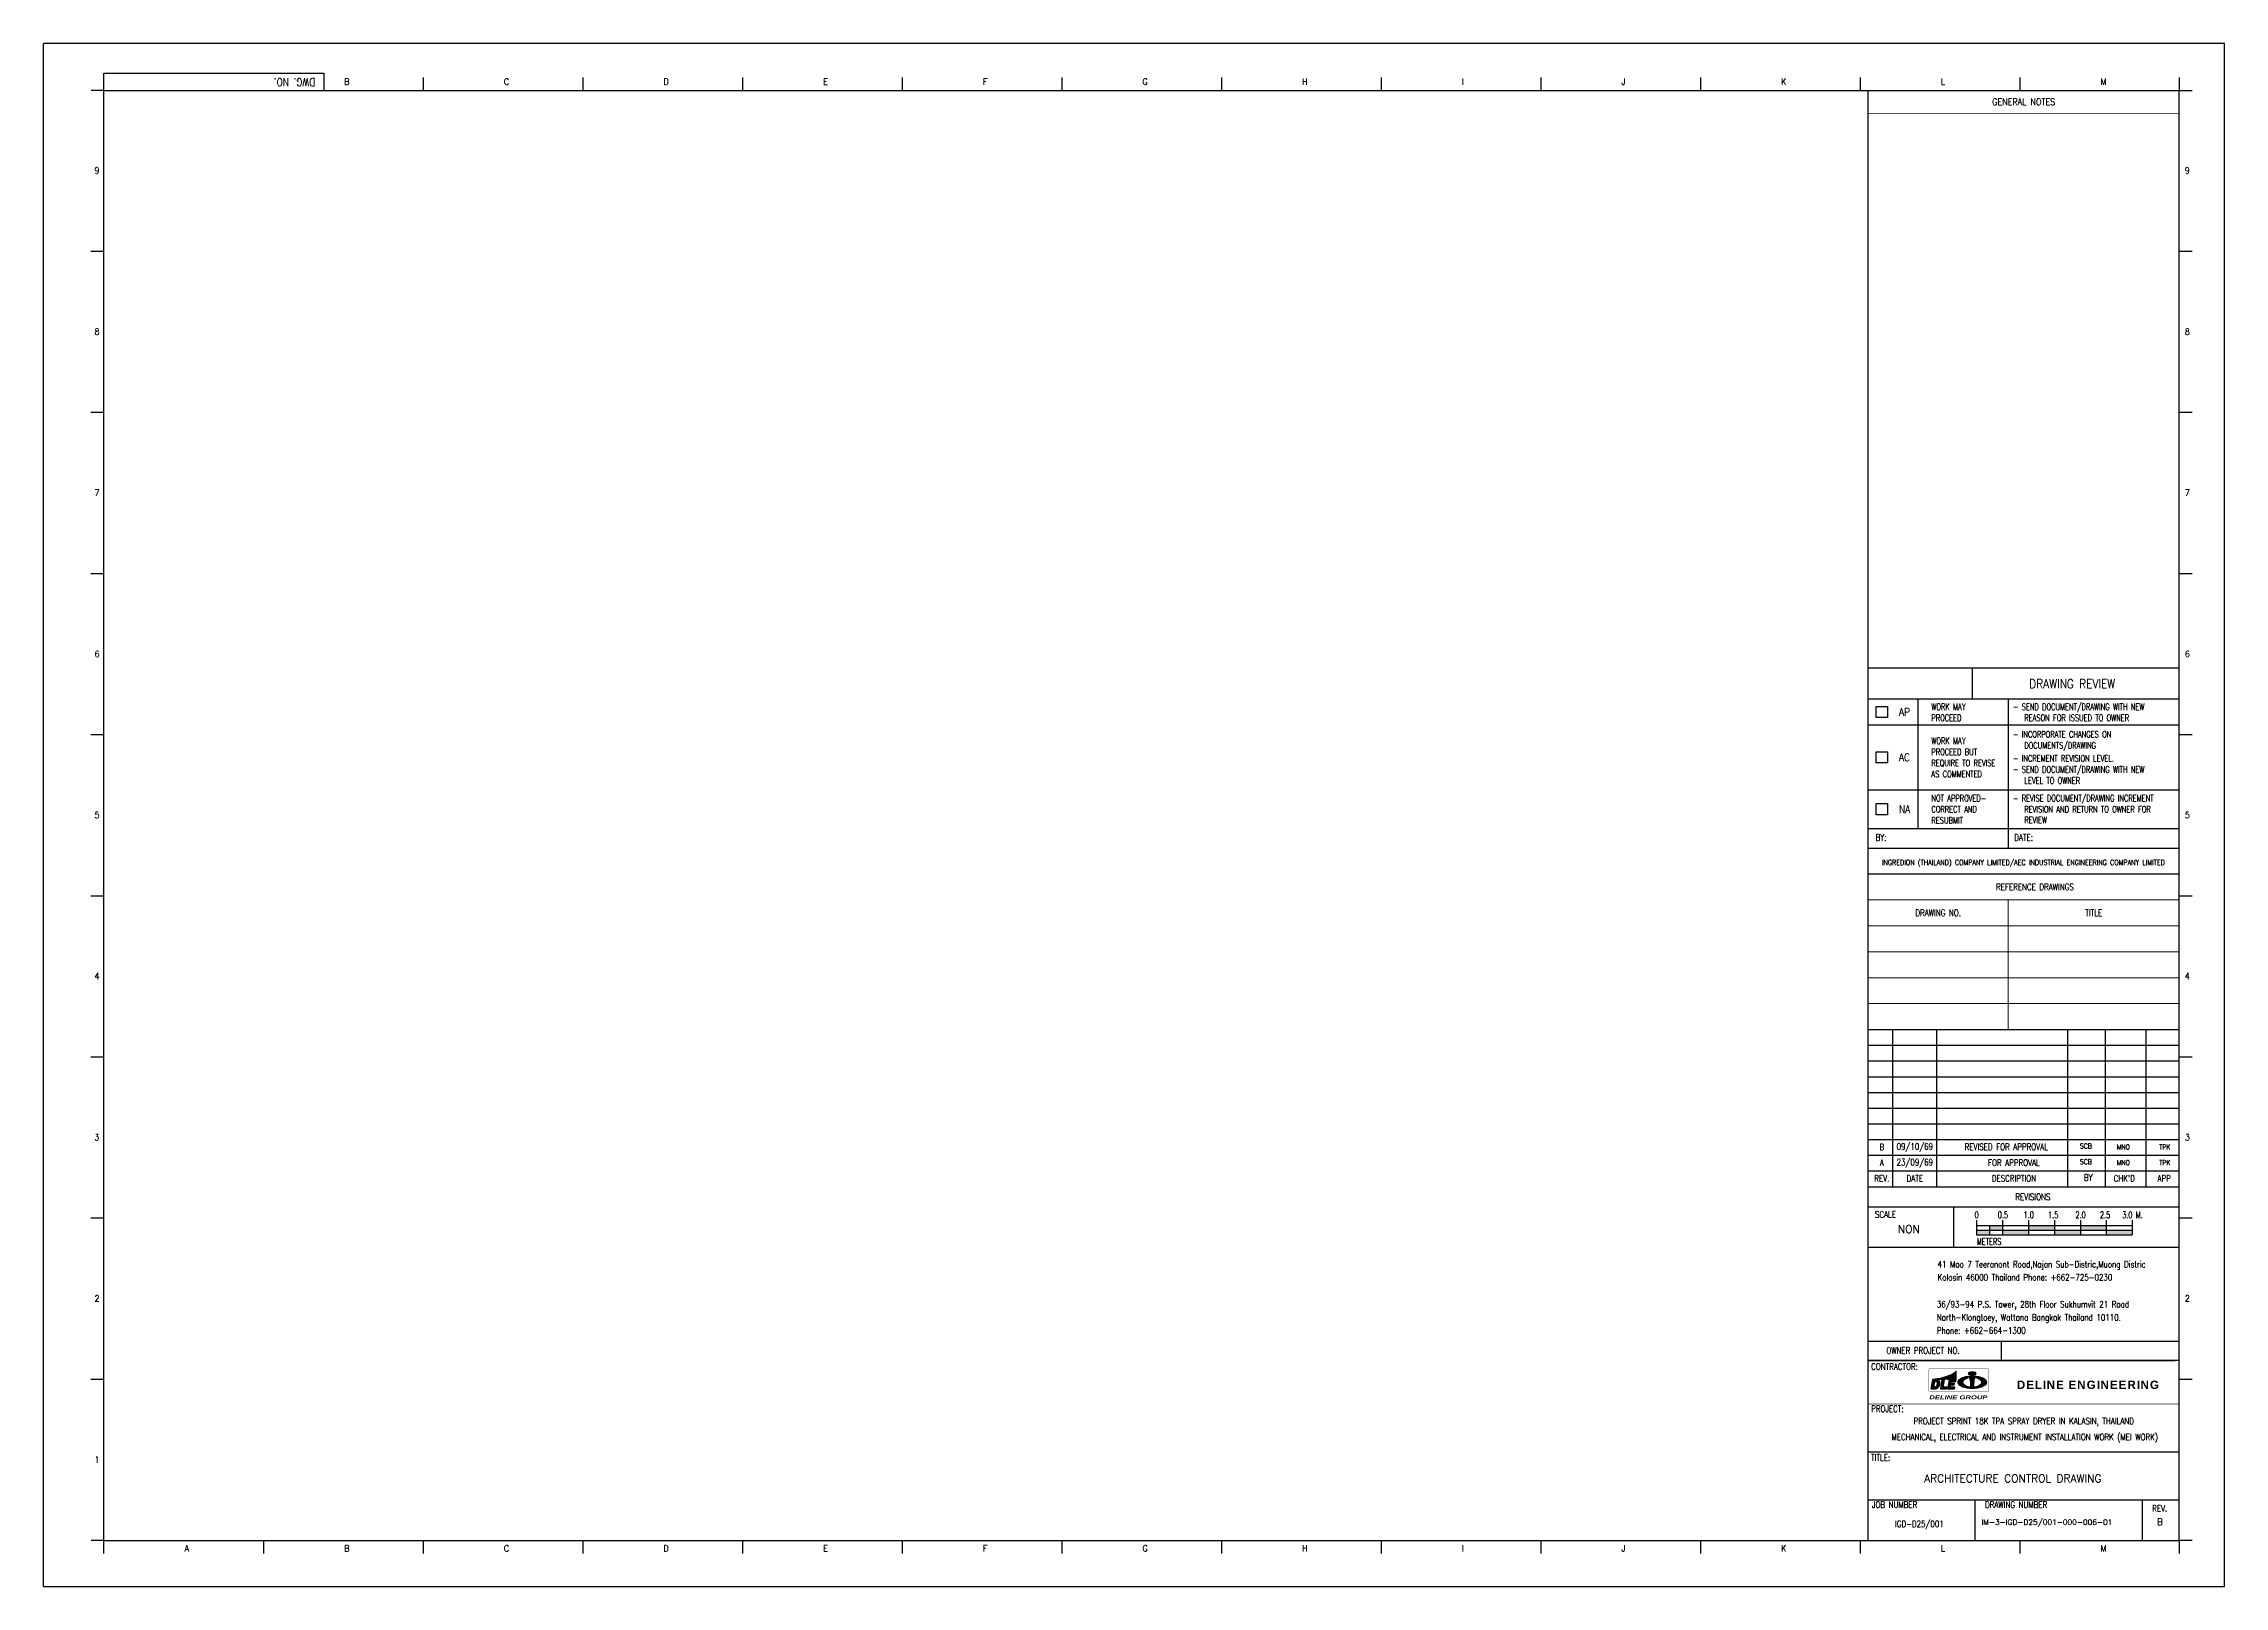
# Model space of a CAD drawing. Header units: millimetres. Extents: x 12053 to 14213, y -1155 to 627.
# Drawn here: x 12063 to 12904, y 32 to 627 of the extents above; entities that cross this region are included whole.
import ezdxf
from ezdxf.enums import TextEntityAlignment as Align

# ---------------------------------------------------------------- set-up
doc = ezdxf.new("R2010")
doc.units = ezdxf.units.MM
doc.header["$LTSCALE"] = 6
doc.linetypes.add('PHANTOM', pattern=[63.50000000000001, 31.75, -6.35, 6.35, -6.35, 6.35, -6.35])
doc.layers.add('ECT', color=7, linetype='PHANTOM')
doc.layers.add('Scale-Graphic', color=8, linetype='Continuous')
doc.styles.add('BIG', font='FRADM.TTF', dxfattribs={"width": 0.85})
doc.styles.add('ROMANS', font='romans')
doc.styles.add('S1', font='romans.shx', dxfattribs={"width": 0.8})
doc.styles.add('simplex', font='simplex.shx')
doc.styles.add('SLDTEXTSTYLE0', font='TXT', dxfattribs={"width": 0.7})

msp = doc.modelspace()

# ---------------------------------------------------------------- texts
at = {"color": 7, "style": 'ROMANS'}
for s, width, p in [('GENERAL NOTES', 0.9000000000000001, (12826.40730755644, 604.4403313657838)), ('REVISIONS', 0.8, (12829.90504326733, 182.2245214277493)), ('DRAWING NUMBER', 0.8, (12823.48115539621, 63.50758474950337))]:
    msp.add_text(s, height=2.499167935, dxfattribs=dict(at, width=width)).set_placement(p, align=Align.MIDDLE_CENTER)
at = {"color": 7, "style": 'ROMANS', "width": 0.8}
for s, p in [('3', (12082.44166879241, 203.9611026263035)), ('CONTRACTOR:', (12767.56919447292, 115.5357934748861)), ('PROJECT:', (12767.56711958235, 99.25412441322709)), ('TITLE:', (12767.56711958235, 80.46231372015667)), ('JOB NUMBER', (12767.88780480939, 62.27776593770565))]:
    msp.add_text(s, height=2.499167935, dxfattribs=at).set_placement(p)
at = {"color": 0, "linetype": 'ByBlock', "style": 'ROMANS'}
msp.add_text('NON', height=3, dxfattribs=at).set_placement((12777.85372044438, 168.2767436981653))
at = {"color": 7, "style": 'ROMANS', "width": 0.8}
msp.add_text('OWNER PROJECT NO.', height=2.499167935, dxfattribs=at).set_placement((12773.41774553683, 124.2419722868123), align=Align.TOP_LEFT)
at = {"color": 6, "linetype": 'ByBlock', "style": 'ROMANS'}
for s, height, p in [('ARCHITECTURE CONTROL DRAWING', 3, (12787.95860232839, 72.13940745160814)), ('IM-3-IGD-D25/001-000-006-01', 2.1, (12810.10067442461, 55.7496933847068)), ('B', 2.499999, (12877.79699505463, 55.66867640733039))]:
    msp.add_text(s, height=height, dxfattribs=at).set_placement(p)
at = {"color": 7, "style": 'ROMANS', "width": 0.8}
msp.add_text('REV.', height=2.499167935, dxfattribs=at).set_placement((12878.86212841964, 60.87120537688774), align=Align.CENTER)
at = {"color": 8, "linetype": 'ByBlock', "ltscale": 10, "insert": (12851.3764932323, 111.3649107058808), "char_height": 3.198934956800001, "width": 100.8013925720725, "attachment_point": 2, "style": 'BIG'}
msp.add_mtext('{\\fArial|b1|i0|c0|p34;\\W1;\\T1.13;DELINE ENGINEERING  }', dxfattribs=at)
at = {"layer": 'ECT', "linetype": 'ByBlock', "style": 'ROMANS', "width": 0.8499999999999889}
msp.add_text('DWG. NO.', height=3, rotation=180, dxfattribs=at).set_placement((12159.51748246527, 612.0085910461744), align=Align.MIDDLE)
at = {"layer": 'ECT', "linetype": 'ByBlock'}
for s, height, style, width, p in [('B', 2.468755089204516, 'simplex', 0.9000000000000277, (12178.7193433911, 610.9846908137456)), ('C', 2.468755089204516, 'simplex', 0.9000000000000034, (12240.28819627348, 610.9846908137456)), ('D', 2.468755089204516, 'simplex', 0.899999999999955, (12301.85704915587, 610.9846908137456)), ('E', 2.468755089204516, 'simplex', 0.899999999999955, (12363.42590203825, 610.9846908137456)), ('F', 2.468755089204516, 'simplex', 0.9000000000000034, (12424.99475492064, 610.9846908137456)), ('G', 2.468755089204516, 'simplex', 0.9000000000000034, (12486.56360780302, 610.9846908137456)), ('H', 2.468755089204516, 'simplex', 0.9000000000000034, (12548.1324606854, 610.9846908137456)), ('I', 2.468755089204516, 'simplex', 0.9000000000000034, (12609.70131356779, 610.9846908137456)), ('J', 2.468755089204516, 'simplex', 0.9000000000000034, (12671.27016645017, 610.9846908137456)), ('K', 2.468755089204516, 'simplex', 0.9000000000000034, (12732.83901933256, 610.9846908137456)), ('L', 2.468755089204516, 'simplex', 0.9000000000000034, (12794.40787221494, 610.9846908137456)), ('M', 2.5, 'simplex', 0.9000000000001973, (12855.97672509733, 610.9846908137456)), ('9', 2.468755089204516, 'simplex', 0.9000000000000034, (12082.44166879241, 576.7266576188554)), ('9', 2.468755089204516, 'simplex', 0.9000000000001974, (12888.54963833226, 576.7266576188554)), ('8', 2.468755089204516, 'simplex', 0.9000000000000034, (12082.44166879241, 514.5990651200966)), ('8', 2.468755089204516, 'simplex', 0.9000000000001974, (12888.54963833226, 514.5990651200966)), ('7', 2.468755089204584, 'simplex', 0.8999999999999787, (12082.44166879241, 452.471472621338)), ('7', 2.468755089204584, 'simplex', 0.9000000000001729, (12888.54963833226, 452.471472621338)), ('6', 2.468755089204584, 'simplex', 0.8999999999999787, (12082.44166879241, 390.3438801225792)), ('6', 2.468755089204584, 'simplex', 0.9000000000001729, (12888.54963833226, 390.3438801225792)), ('5', 2.468755089204516, 'simplex', 0.9000000000000034, (12082.44166879241, 328.2162876238208)), ('5', 2.468755089204516, 'simplex', 0.9000000000001974, (12888.54963833226, 328.2162876238208)), ('4', 2.468755089204516, 'simplex', 0.9000000000000034, (12082.44166879241, 266.0886951250621)), ('4', 2.468755089204516, 'simplex', 0.9000000000001974, (12888.54963833226, 266.0886951250621)), ('3', 2.468755089204516, 'simplex', 0.9000000000001974, (12888.54963833226, 203.9611026263035)), ('41 Moo 7 Teeranont Road,Najan Sub-Distric,Muong Distric', 2.499167935, 'ROMANS', 0.7999999999999958, (12793.18342274387, 154.9942917381866)), ('Kolosin 46000 Thailand Phone: +662-725-0230', 2.499167935, 'ROMANS', 0.7999999999999958, (12793.18342274387, 149.944097628461)), ('2', 2.468755089204516, 'simplex', 0.9000000000000034, (12082.44166879241, 141.8335101275448)), ('2', 2.468755089204516, 'simplex', 0.9000000000001974, (12888.54963833226, 141.8335101275448)), ('36/93-94 P.S. Tower, 28th Floor Sukhumvit 21 Road ', 2.499167935, 'ROMANS', 0.7999999999999958, (12792.90360112462, 139.5460270955084)), ('North-Klongtoey, Wattana Bangkok Thailand 10110.', 2.499167935, 'ROMANS', 0.7999999999999958, (12792.90360112462, 134.4958329857827)), ('Phone: +662-664-1300', 2.499167935, 'ROMANS', 0.7999999999999958, (12792.90360112462, 129.445638876057)), ('1', 2.468755089204516, 'simplex', 0.9000000000000034, (12082.44166879241, 79.70591762878611)), ('A', 2.468755089204516, 'simplex', 0.9000000000000153, (12117.15049050871, 45.46715898232439)), ('B', 2.468755089204516, 'simplex', 0.9000000000000277, (12178.7193433911, 45.46715898232439)), ('C', 2.468755089204516, 'simplex', 0.9000000000000034, (12240.28819627348, 45.46715898232439)), ('D', 2.468755089204516, 'simplex', 0.899999999999955, (12301.85704915587, 45.46715898232439)), ('E', 2.468755089204516, 'simplex', 0.899999999999955, (12363.42590203825, 45.46715898232439)), ('F', 2.468755089204516, 'simplex', 0.9000000000000034, (12424.99475492064, 45.46715898232439)), ('G', 2.468755089204516, 'simplex', 0.9000000000000034, (12486.56360780302, 45.46715898232439)), ('H', 2.468755089204516, 'simplex', 0.9000000000000034, (12548.1324606854, 45.46715898232439)), ('I', 2.468755089204516, 'simplex', 0.9000000000000034, (12609.70131356779, 45.46715898232439)), ('J', 2.468755089204516, 'simplex', 0.9000000000000034, (12671.27016645017, 45.46715898232439)), ('K', 2.468755089204516, 'simplex', 0.9000000000000034, (12732.83901933256, 45.46715898232439)), ('L', 2.468755089204516, 'simplex', 0.9000000000000034, (12794.40787221494, 45.46715898232439)), ('M', 2.468755089204516, 'simplex', 0.9000000000001974, (12855.97672509733, 45.46715898232439))]:
    msp.add_text(s, height=height, dxfattribs=dict(at, style=style, width=width)).set_placement(p)
at = {"layer": 'ECT', "linetype": 'ByBlock', "style": 'ROMANS', "width": 0.799999999999981}
for s, height, p in [('REFERENCE DRAWINGS', 2.499167935, (12830.71709868448, 301.7267754707075)), ('DRAWING NO.', 2.499167935, (12793.40730755486, 291.7301037307077)), ('TITLE', 2.499167935, (12853.40623364525, 291.7301037307077)), ('B', 2.499167935, (12771.67912322821, 201.464499752371)), ('09/10/69', 2.499167935, (12784.4049628706, 201.464499752371)), ('REVISED FOR APPROVAL', 2.499167935, (12819.68308728856, 201.5097530048502)), ('SCB', 1.936386358393642, (12850.36180468116, 201.8077228926498)), ('MNO', 1.936386358393642, (12864.83508802946, 201.471457171115)), ('TPK', 1.936386358393642, (12880.80750187611, 201.471457171115)), ('A', 2.499167935, (12771.67912322821, 195.4035116482171)), ('23/09/69', 2.499167935, (12784.4049628706, 195.4035116482171)), ('FOR APPROVAL', 2.499167935, (12822.62454869971, 195.4035116482171)), ('SCB', 1.936386358393642, (12850.36180468116, 195.7467347884959)), ('MNO', 1.936386358393642, (12864.83508802946, 195.4104690669611)), ('TPK', 1.936386358393642, (12880.80750187611, 195.4104690669611)), ('REV.', 2.499167935, (12771.67912322821, 189.3425235440633)), ('DATE', 2.499167935, (12784.4049628706, 189.3425235440633)), ('DESCRIPTION', 2.499167935, (12822.62454869971, 189.3425235440633)), ('BY', 2.499167935, (12851.30553685859, 189.6787892655981)), ("CHK'D", 2.499167935, (12865.18615821229, 189.3425235440633)), ('APP', 2.499167935, (12880.54100971143, 189.3425235440633)), ('SCALE', 2.499167935, (12773.0986882565, 175.4601785760685))]:
    msp.add_text(s, height=height, dxfattribs=at).set_placement(p, align=Align.MIDDLE)
at = {"layer": 'ECT', "linetype": 'ByBlock', "style": 'ROMANS', "width": 0.7999999999999958}
for s, p in [('PROJECT SPRINT 18K TPA SPRAY DRYER IN KALASIN, THAILAND', (12826.40727109314, 95.77438034233609)), ('MECHANICAL, ELECTRICAL AND INSTRUMENT INSTALLATION WORK (MEI WORK) ', (12827.47086275693, 89.60554869236623)), ('IGD-D25/001', (12786.15946191409, 56.11864671714434))]:
    msp.add_text(s, height=2.499167935, dxfattribs=at).set_placement(p, align=Align.MIDDLE_CENTER)
at = {"layer": 'Scale-Graphic', "color": 1, "style": 'ROMANS', "width": 0.7}
for s, p in [('0', (12808.24053669023, 175.2792870098322, -127002.020581899)), ('0.5', (12818.36532464112, 175.2792870098322, -127002.020581899)), ('1.0', (12828.33164446254, 175.2792870098322, -127002.020581899)), ('1.5', (12837.76870431949, 175.2792870098322, -127002.020581899)), ('2.0', (12848.33164446254, 175.2792870098322, -127002.020581899)), ('2.5', (12857.76870431949, 175.2792870098322, -127002.020581899)), ('3.0 M.', (12868.33164446254, 175.2792870098322, -127002.020581899)), ('METERS', (12813.04142326136, 165.0145625641667))]:
    msp.add_text(s, height=2.5, dxfattribs=at).set_placement(p, align=Align.MIDDLE)

# ---------------------------------------------------------------- blocks, each defined once
blk = doc.blocks.new('DWG REVIEW')
at = {"color": 7}
for p, q in [((-5.175025e-10, 79.47270826475818), (119.9999999994826, 79.47270825966444)), ((40.26254885476249, 67.47670217675824), (40.26254885476249, 79.47270826301802)), ((-0.0042956339884768, 67.47670217675824), (119.9999999994825, 67.47670217675824)), ((19.20749657395737, 67.47670217675824), (19.20749657395737, 17.49334347675827)), ((53.99999999685156, 67.47670217675824), (53.99999999685156, 9.996671736758202)), ((-0.0042956339884768, 17.49334347675827), (119.9999999994826, 17.49334347675816)), ((-0.0042956339884768, 9.996671736758202), (119.9999999994825, 9.996671736758202))]:
    blk.add_line(p, q, dxfattribs=at)
at = {"color": 8}
for p, q in [((-0.0042956339884768, 57.48003043675823), (119.9999999994825, 57.48003043675823)), ((-0.0042956339884768, 32.48668695675821), (119.9999999994826, 32.48668695675821))]:
    blk.add_line(p, q, dxfattribs=at)
at = {"color": 7, "flags": 128}
blk.add_lwpolyline([(-0.0020748917103219, 79.4727082647583, 0.3498835109, 0.3498835109, 0), (120, 79.47270825966444, 0, 0, 0), (120, -5.0937103e-09, 0, 0, 0), (0, 0, 0, 0, 0), (-5.175025e-10, 79.47270826381083, 0, 0, 0)], format="xyseb", dxfattribs=at)
at = {"color": 8}
for points in [[(3.027127907528097, 64.61519183833701), (7.475497655901108, 64.61519183833701), (7.475497655901108, 60.34154077520958), (3.027127907528097, 60.34154077520958)], [(3.02712790748194, 47.12018422831585), (7.475497655854952, 47.12018422831585), (7.475497655854952, 42.8465331651883), (3.02712790748194, 42.8465331651883)], [(3.027127907528097, 27.12684074832185), (7.475497655901108, 27.12684074832185), (7.475497655901108, 22.85318968519454), (3.027127907528097, 22.85318968519454)]]:
    blk.add_lwpolyline(points, close=True, dxfattribs=at)
at = {"color": 7, "style": 'ROMANS', "width": 0.85}
for s, height, p in [('DRAWING REVIEW', 3.498835109, (78.72114355130736, 73.33180133828535)), ('INGREDION (THAILAND) COMPANY LIMITED/AEC INDUSTRIAL ENGINEERING COMPANY LIMITED', 2, (59.86340317216712, 4.452403423476824))]:
    blk.add_text(s, height=height, dxfattribs=at).set_placement(p, align=Align.MIDDLE_CENTER)
for s, p in [('AP', (14.04411877030776, 62.47836630675823)), ('AC', (14.04411877030776, 44.98335869675822)), ('NA', (14.04411877030776, 24.99001521674307))]:
    blk.add_text(s, height=3, dxfattribs=at).set_placement(p, align=Align.MIDDLE)
at = {"color": 7, "style": 'S1', "width": 0.75}
for s, p in [('WORK MAY', (24.40113851540445, 64.46077914220444)), ('PROCEED', (24.40113851540445, 60.18892928399276)), ('- SEND DOCUMENT/DRAWING WITH NEW', (55.85476364781243, 64.46077914220444)), ('REASON FOR ISSUED TO OWNER', (60.22376418208842, 60.18892928399276)), ('WORK MAY', (24.40113851540445, 51.33571633180958)), ('- INCORPORATE CHANGES ON', (55.85476364781243, 53.83571633180958)), ('DOCUMENTS/DRAWING', (60.22376418208842, 49.5638664735979)), ('PROCEED BUT', (24.40113851540445, 47.0638664735979)), ('REQUIRE TO REVISE', (24.40113851540445, 42.79201661538622)), ('- INCREMENT REVISION LEVEL.', (55.85476364781243, 44.5638664735979)), ('AS COMMENTED', (24.40113851540445, 38.52016675717454)), ('- SEND DOCUMENT/DRAWING WITH NEW', (55.85476364781243, 40.29201661538622)), ('LEVEL TO OWNER', (60.22376418208842, 36.02016675717454)), ('CORRECT AND', (24.40113851540445, 24.93799084827509)), ('NOT APPROVED-', (24.40113851540445, 29.20984070648677)), ('- REVISE DOCUMENT/DRAWING INCREMENT', (55.85476364781243, 29.20984070648677)), ('REVISION AND RETURN TO OWNER FOR', (60.22376418208842, 24.93799084827509)), ('RESUBMIT', (24.40113851540445, 20.66614099006341)), ('REVIEW', (60.22376418208842, 20.78271570732039))]:
    blk.add_text(s, height=2.499167935, dxfattribs=at).set_placement(p, align=Align.MIDDLE_LEFT)
at = {"color": 7, "style": 'ROMANS', "width": 0.8}
for s, p in [('BY:', (4.995450634962367, 12.84011428843834)), ('DATE:', (59.96600924567269, 12.84011428843834))]:
    blk.add_text(s, height=2.499167935, dxfattribs=at).set_placement(p, align=Align.CENTER)
blk = doc.blocks.new('dle')
h = blk.add_hatch(color=5)
h.paths.add_polyline_path([(-12.3752817935092, 1.204066269494888), (-12.46457335666491, 1.249432144358252), (-12.5574653861986, 1.291197552974609), (-12.65467797516612, 1.328642402062087), (-12.70436440958292, 1.345204546865261), (-12.79581625258652, 1.37328818368951), (-12.89158865504578, 1.399931634007771), (-12.99024143060888, 1.424414804564549), (-13.09393485884357, 1.44673769537485), (-13.2005086601348, 1.466900306423668), (-13.3114030208817, 1.485622730969226), (-13.42661794119704, 1.50218487575512), (-13.54543332775211, 1.516586740801813), (-13.66784918056146, 1.529548419341609), (-13.79386549965056, 1.540349818125833), (-13.92420237820625, 1.548990937139024), (-14.05813972306714, 1.555471776408467), (-14.1963976274601, 1.560512429176924), (-14.33825599802367, 1.563392802177987), (-14.48371483492883, 1.564112895421204), (-16.25082367500727, 1.564112895421204), (-17.26327478715029, -4.183671440939179), (-15.29958048932167, -4.183671440939179), (-15.15556183892113, -4.182231254449562), (-15.01586374805993, -4.17935088144668), (-14.87976612347848, -4.175030321933718), (-14.74798905838907, -4.167829389403323), (-14.61981245951029, -4.159188270384675), (-14.4959564201672, -4.148386871615457), (-14.37642094037801, -4.136145286325245), (-14.26120602006267, -4.12102332803579), (-14.14959156601617, -4.104461183249441), (-14.04229767154902, -4.086458851949828), (-13.93860424329614, -4.065576147640968), (-13.88891780886115, -4.05477474887175), (-13.77226270211395, -4.024530832298296), (-13.6570477817877, -3.989966356197328), (-13.54327304795879, -3.95036122735155), (-13.43093850070727, -3.90499535247227), (-13.32076423315812, -3.854588824834991), (-13.21203015215724, -3.799141644464271), (-13.1040161643723, -3.73865381129508), (-12.99816245633701, -3.673125325368346), (-12.89446902806594, -3.602556186698621), (-12.84334240721728, -3.565111337602048), (-12.76125177643553, -3.501743131432249), (-12.68132142549439, -3.434054365761767), (-12.60283126105787, -3.362765133825633), (-12.52578128309688, -3.28787543563385), (-12.45089158491828, -3.208665177920466), (-12.37744207323703, -3.125854453960528), (-12.30615284128362, -3.03944326374949), (-12.23630379586393, -2.948711513992293), (-12.16861503017935, -2.855099391263593), (-12.10236645100304, -2.757166709006924), (-12.03827815163459, -2.654913467243205), (-12.00227348898989, -2.595145727349973), (-11.95474733443189, -2.511614910121807), (-11.90938145951077, -2.42664390639311), (-11.86617586440116, -2.340232716187074), (-11.82513054901938, -2.25238133944822), (-11.78696560670141, -2.163089776210199), (-11.75024085083351, -2.071637933232068), (-11.715676374748, -1.9787459037384), (-11.68327217844853, -1.883693594507349), (-11.65302826188417, -1.787921191999885), (-11.62494462504401, -1.689988509750492), (-11.59902126794623, -1.590615640980559), (-11.57453809738217, -1.48908249247097), (-11.55293529984556, -1.386829250714527), (-11.53349278204769, -1.282415729196146), (-11.51621054397765, -1.17944239418739), (-11.50036849244134, -1.06782794013634), (-11.48668672065105, -0.9583737658440441), (-11.47588532187729, -0.8517999645728196), (-11.46796429608366, -0.7473864430526191), (-11.46364373657343, -0.6451332012998137), (-11.46148345683469, -0.5457603325371565), (-11.46220355013065, -0.4492678367996632), (-11.46580401636675, -0.3549356207872734), (-11.47228485561573, -0.2634837778023211), (-11.48236616118083, -0.1741922145802164), (-11.49460774644103, -0.0877810243528074), (-11.50972970471776, -0.0035301138736941), (-11.52773203602919, 0.0785605168334769), (-11.54861474033532, 0.1570506812781787), (-11.57237781763615, 0.234100659233718), (-11.59902126794623, 0.3082702641804644), (-11.62854509132012, 0.3795594961111419), (-11.66094928762323, 0.4486884482857931), (-11.69263339072495, 0.5091762814472531), (-11.74376001157361, 0.5984678446839098), (-11.7984870987093, 0.6827187551402858), (-11.85753474535522, 0.7626491061041634), (-11.92018285827362, 0.8389789908001148), (-11.98643143747177, 0.910268222745799), (-12.05628048290237, 0.9772368951616954), (-12.13045008782501, 1.040605101326491), (-12.20822015902013, 1.098932654720556), (-12.29031078975459, 1.15365974186534)], flags=0)
h.paths.add_polyline_path([(-15.44863979243019, -3.197863779143972), (-14.78327362771961, 0.5790253268796732), (-14.50459753921314, 0.5790253268796732), (-14.33249525202336, 0.5747047673576162), (-14.19999809369256, 0.5653435550943868), (-14.07686214762361, 0.5509416900476936), (-13.96380750704702, 0.5300589857538398), (-13.86011407878323, 0.5041356286806149), (-13.76578186280676, 0.4731716188639439), (-13.66517078491597, 0.4284555842450573), (-13.58647864307932, 0.3795594961111419), (-13.51734969091194, 0.3241123157167749), (-13.4547015780372, 0.2593039230478098), (-13.39781421111911, 0.1844142248578464), (-13.34668759022679, 0.0994432211327876), (-13.30132171536025, 0.0051110051458636), (-13.26047407268561, -0.1025782346937376), (-13.23795350920773, -0.1763524943221455), (-13.22139136437181, -0.2490819127719988), (-13.20770959262882, -0.3261318907202622), (-13.19834838036695, -0.4082225214347091), (-13.19258763434118, -0.4946337116643917), (-13.19042735455878, -0.5853654613742947), (-13.19186754110706, -0.6811378638831229), (-13.19618810062093, -0.7812308258885423), (-13.20482921964503, -0.8856443474141997), (-13.21707080485794, -0.9950985216942172), (-13.2329128563797, -1.108873255494018), (-13.25235537424305, -1.227688642044086), (-13.27395817176148, -1.343623655600368), (-13.29772124909141, -1.459558669149374), (-13.32292451294052, -1.571173123200424), (-13.34956796325423, -1.678467017720322), (-13.37765160007621, -1.781440352735899), (-13.40645533016504, -1.879373034978016), (-13.43741933996716, -1.972985157728999), (-13.46982353632484, -2.062276720959289), (-13.50366791912165, -2.146527631423396), (-13.53823239525809, -2.227178075623215), (-13.57495715106415, -2.302787867083225), (-13.61312209343669, -2.37335700575295), (-13.65200712902515, -2.440325678192949), (-13.69665291063939, -2.509454630365326), (-13.76794214260008, -2.609547592363469), (-13.84211174752636, -2.701719528610738), (-13.91916172548736, -2.784530252584773), (-13.9983719831871, -2.858699857516513), (-14.08118270714476, -2.924228343445066), (-14.1661537108339, -2.981115710344056), (-14.25400508758685, -3.030082051453064), (-14.31161254772087, -3.056005408535839), (-14.41170550971219, -3.093450257616041), (-14.51899940423755, -3.125854453960528), (-14.63349423131876, -3.151777811028751), (-14.756630177435, -3.171940422077569), (-14.88624696273837, -3.186342287131083), (-15.02450486708403, -3.19498340615155), (-15.16996370390916, -3.197863779143972)], flags=0)
h = blk.add_hatch(color=5)
edge = h.paths.add_edge_path(flags=0)
edge.add_arc((-9.430068731784559, 14.00970964352837), 11.99946329030294, 271.9821036755247, 314.2254867279619)
edge.add_line((-1.060635854661086, 5.410889226129711), (-1.060635854661086, 7.134923260146934))
edge.add_arc((-11.41370212692709, 17.50743417471494), 14.65520262259908, 301.67288878283824, 314.946245375846, ccw=False)
edge.add_arc((-19.61735345444322, 43.45271759127218), 41.57750898584276, 274.7403286000644, 292.48153559218787, ccw=False)
edge.add_line((-16.18138859843748, 2.017425882698717), (-9.015039269186673, 2.017425882698717))
for points in [[(-6.937137555367372, -3.105691842913529), (-9.34368920315319, -3.105691842913529), (-8.521342709493183, 1.564112895421204), (-10.16243523048252, 1.564112895421204), (-11.17488634258189, -4.183671440939179), (-7.127242173861305, -4.183671440939179)], [(-4.1323743393732, 0.5790253268796732), (-1.233278907369822, 0.5790253268796732), (-1.059736433704529, 1.564112895421204), (-5.599924386708153, 1.564112895421204), (-6.612375498807523, -4.183671440939179), (-2.072187545803899, -4.183671440939179), (-1.891444139590021, -3.156098370533982), (-4.790539571593399, -3.156098370533982), (-4.541387306464458, -1.741115130615981), (-2.28749542809237, -1.741115130615981), (-2.113952954390697, -0.7560275620749053), (-4.367844832726405, -0.7560275620749053)]]:
    blk.add_hatch(color=5).paths.add_polyline_path(points, flags=0)
h = blk.add_hatch(color=5)
edge = h.paths.add_edge_path(flags=0)
edge.add_line((-1.060635854661086, 2.017425882698717), (-1.060635854661086, 5.061490527237765))
edge.add_arc((-7.458767312782584, 10.24414996554151), 8.233835376551207, 272.38145352481615, 320.99159222325613, ccw=False)
edge.add_line((-7.116633022065798, 2.017425882698717), (-1.060635854661086, 2.017425882698717))
at = {"linetype": 'Continuous'}
h = blk.add_hatch(color=1, dxfattribs=at)
edge = h.paths.add_edge_path(flags=0)
edge.add_ellipse((9.282591852897895, 0), major_axis=(6.035348208313751, 8.255281513093938e-15), ratio=0.4937199814262935, start_angle=130.795392765912, end_angle=238.55184523013918, ccw=False)
edge.add_arc((-4.979845820758783, -1.411525781733872), 12.60059747816523, 19.24286183501346, 24.79526594527965)
edge.add_ellipse((9.875097715848824, 0), major_axis=(9.875097715848513, 1.238292226964094e-13), ratio=0.4179907631880291, start_angle=131.4130565521133, end_angle=237.7181841637657)
edge.add_arc((-4.979845820758783, -1.411525781733872), 12.60059747816213, 348.1878742098765, 353.4330683967182)
h = blk.add_hatch(color=1)
edge = h.paths.add_edge_path()
edge.add_ellipse((9.282591852897895, 5.566803876517042), major_axis=(2.528534041965131, 0), ratio=0.4463592858230124, start_angle=0, end_angle=360)
h = blk.add_hatch(color=1, dxfattribs=at)
edge = h.paths.add_edge_path(flags=0)
edge.add_ellipse((8.690085989957879, 0), major_axis=(-9.875097715833704, 1.651056302618787e-14), ratio=0.4179907631895262, start_angle=235.0795902746851, end_angle=261.8167994072711)
edge.add_ellipse((9.875097715848824, 0), major_axis=(9.875097715844337, 0), ratio=0.4179907631890752, start_angle=98.1832005927339, end_angle=125.3153176756925)
edge.add_arc((-4.979845820758783, -1.411525781733872), 13.19310334111446, 348.4157119153354, 24.015336561994616, ccw=False)
edge.add_ellipse((9.90230356135362, 0.0011841249888676), major_axis=(-11.21169220674284, 0.02244906240030023), ratio=0.3682598703982211, start_angle=64.38183233088054, end_angle=81.56363720176121)
edge.add_ellipse((8.690085989957879, 0), major_axis=(-9.875097715833704, 1.651056302618787e-14), ratio=0.4179907631895262, start_angle=98.18320059276093, end_angle=115.4664143408341)
edge.add_arc((23.54502952660914, -1.411525781919863), 13.19310334111491, 155.9846634389345, 191.5286169408379, ccw=False)
edge.add_ellipse((8.690085989957879, 0), major_axis=(-9.87509770433795, 0), ratio=0.4179907636778736, start_angle=234.6846823221589, end_angle=235.079590274685)
h = blk.add_hatch(color=1, dxfattribs=at)
edge = h.paths.add_edge_path(flags=0)
edge.add_ellipse((9.282591852897895, 0), major_axis=(-6.035348208325973, 2.47658445392818e-14), ratio=0.4937199814249996, start_angle=121.44815476983291, end_angle=229.2046072341033, ccw=False)
edge.add_arc((23.54502952660914, -1.411525781919863), 12.60059747818162, 186.566931602447, 191.8121257886403)
edge.add_ellipse((8.690085989957879, 0), major_axis=(-9.875097715420008, 1.651056302618788e-14), ratio=0.4179907631926678, start_angle=122.2818158366436, end_angle=228.5869434472501)
edge.add_arc((23.54502952660914, -1.411525781919863), 12.60059747826385, 155.2047340547041, 160.7571381642528)
at = {"color": 5}
for p, q in [((-16.25082367500727, 1.564112895421204), (-17.26327478715029, -4.183671440939179)), ((-14.48371483492883, 1.564112895421204), (-16.25082367500727, 1.564112895421204)), ((-16.18138859843748, 2.017425882698717), (-9.015039269233966, 2.017425882698717)), ((-15.44863979243019, -3.197863779143972), (-14.78327362771961, 0.5790253268796732)), ((-14.78327362771961, 0.5790253268796732), (-14.50459753921314, 0.5790253268796732)), ((-14.50459753921314, 0.5790253268796732), (-14.33249525202336, 0.574704767358071)), ((-14.33825599802367, 1.563392802177987), (-14.48371483492883, 1.564112895421204)), ((-14.1963976274601, 1.560512429176924), (-14.33825599802367, 1.563392802177987)), ((-14.33249525202336, 0.574704767358071), (-14.19999809369256, 0.5653435550943868)), ((-14.19999809369256, 0.5653435550943868), (-14.07686214762361, 0.5509416900476936)), ((-14.05813972306714, 1.555471776408467), (-14.1963976274601, 1.560512429176924)), ((-14.07686214762361, 0.5509416900476936), (-13.96380750704702, 0.5300589857538398)), ((-13.92420237820625, 1.548990937139024), (-14.05813972306714, 1.555471776408467)), ((-13.96380750704702, 0.5300589857538398), (-13.86011407878323, 0.5041356286810696)), ((-13.79386549965056, 1.540349818125833), (-13.92420237820625, 1.548990937139024)), ((-13.86011407878323, 0.5041356286810696), (-13.76578186280676, 0.4731716188643986)), ((-13.66784918056146, 1.529548419342063), (-13.79386549965056, 1.540349818125833)), ((-13.76578186280676, 0.4731716188643986), (-13.66517078491597, 0.4284555842450573)), ((-13.54543332775211, 1.516586740801813), (-13.66784918056146, 1.529548419342063)), ((-13.66517078491597, 0.4284555842450573), (-13.58647864307932, 0.3795594961111419)), ((-13.58647864307932, 0.3795594961111419), (-13.51734969091194, 0.3241123157167749)), ((-13.42661794119704, 1.50218487575512), (-13.54543332775211, 1.516586740801813)), ((-13.51734969091194, 0.3241123157167749), (-13.4547015780372, 0.2593039230478098)), ((-13.4547015780372, 0.2593039230478098), (-13.39781421111911, 0.1844142248578464)), ((-13.3114030208817, 1.485622730969226), (-13.42661794119704, 1.50218487575512)), ((-13.39781421111911, 0.1844142248578464), (-13.34668759022679, 0.0994432211327876)), ((-13.34668759022679, 0.0994432211327876), (-13.30132171536025, 0.0051110051463183)), ((-13.2005086601348, 1.466900306424122), (-13.3114030208817, 1.485622730969226)), ((-13.30132171536025, 0.0051110051463183), (-13.26047407268561, -0.1025782346937376)), ((-13.09393485884357, 1.446737695375305), (-13.2005086601348, 1.466900306424122)), ((-12.99024143060888, 1.424414804564549), (-13.09393485884357, 1.446737695375305)), ((-12.89158865504578, 1.399931634007771), (-12.99024143060888, 1.424414804564549)), ((-12.79581625258652, 1.373288183689965), (-12.89158865504578, 1.399931634007771)), ((-12.70436440958292, 1.345204546865261), (-12.79581625258652, 1.373288183689965)), ((-12.65467797516612, 1.328642402062542), (-12.70436440958292, 1.345204546865261)), ((-12.5574653861986, 1.291197552974609), (-12.65467797516612, 1.328642402062542)), ((-12.46457335666491, 1.249432144358252), (-12.5574653861986, 1.291197552974609)), ((-12.3752817935092, 1.204066269494888), (-12.46457335666491, 1.249432144358252)), ((-12.29031078975459, 1.15365974186534), (-12.3752817935092, 1.204066269494888)), ((-12.20822015902013, 1.098932654721011), (-12.29031078975459, 1.15365974186534)), ((-12.13045008782501, 1.040605101326491), (-12.20822015902013, 1.098932654721011)), ((-12.05628048290237, 0.9772368951616954), (-12.13045008782501, 1.040605101326491)), ((-11.98643143747177, 0.910268222745799), (-12.05628048290237, 0.9772368951616954)), ((-11.92018285827362, 0.8389789908005696), (-11.98643143747177, 0.910268222745799)), ((-11.85753474535522, 0.7626491061041634), (-11.92018285827362, 0.8389789908005696)), ((-11.7984870987093, 0.6827187551402858), (-11.85753474535522, 0.7626491061041634)), ((-11.74376001157361, 0.5984678446839098), (-11.7984870987093, 0.6827187551402858)), ((-11.69263339072495, 0.5091762814477079), (-11.74376001157361, 0.5984678446839098)), ((-11.66094928762323, 0.4486884482857931), (-11.69263339072495, 0.5091762814477079)), ((-11.62854509132012, 0.3795594961111419), (-11.66094928762323, 0.4486884482857931)), ((-11.59902126794623, 0.3082702641804644), (-11.62854509132012, 0.3795594961111419)), ((-11.57237781763615, 0.234100659233718), (-11.59902126794623, 0.3082702641804644)), ((-11.54861474033532, 0.1570506812786334), (-11.57237781763615, 0.234100659233718)), ((-11.52773203602919, 0.0785605168334769), (-11.54861474033532, 0.1570506812786334)), ((-11.50972970471776, -0.0035301138736941), (-11.52773203602919, 0.0785605168334769)), ((-10.16243523048252, 1.564112895421204), (-11.17488634258189, -4.183671440939179)), ((-8.521342709493183, 1.564112895421204), (-10.16243523048252, 1.564112895421204)), ((-9.34368920315319, -3.105691842913529), (-8.521342709493183, 1.564112895421204)), ((-7.116633022065798, 2.017425882698717), (-1.060635854661086, 2.017425882698717)), ((-5.599924386708153, 1.564112895421204), (-6.612375498807523, -4.183671440939179)), ((-1.059736433704529, 1.564112895421204), (-5.599924386708153, 1.564112895421204)), ((-4.367844832726405, -0.7560275620744505), (-4.1323743393732, 0.5790253268796732)), ((-4.1323743393732, 0.5790253268796732), (-1.233278907369822, 0.5790253268796732)), ((-1.233278907369822, 0.5790253268796732), (-1.059736433704529, 1.564112895421204)), ((-1.060635854661086, 5.410889226129711), (-1.060635854661086, 7.134923260147389)), ((-1.060635854661086, 2.017425882698717), (-1.060635854661086, 5.061490527230944)), ((-17.26327478715029, -4.183671440939179), (-15.29958048932167, -4.183671440939179)), ((-15.16996370390916, -3.197863779143972), (-15.44863979243019, -3.197863779143972)), ((-15.29958048932167, -4.183671440939179), (-15.15556183892113, -4.182231254449562)), ((-15.02450486708403, -3.19498340615155), (-15.16996370390916, -3.197863779143972)), ((-15.15556183892113, -4.182231254449562), (-15.01586374805993, -4.17935088144668)), ((-14.88624696273837, -3.186342287131083), (-15.02450486708403, -3.19498340615155)), ((-15.01586374805993, -4.17935088144668), (-14.87976612347848, -4.175030321933718)), ((-14.756630177435, -3.171940422077569), (-14.88624696273837, -3.186342287131083)), ((-14.87976612347848, -4.175030321933718), (-14.74798905838907, -4.167829389403323)), ((-14.63349423131876, -3.151777811019201), (-14.756630177435, -3.171940422077569)), ((-14.74798905838907, -4.167829389403323), (-14.61981245951029, -4.159188270384675)), ((-14.51899940423755, -3.125854453960528), (-14.63349423131876, -3.151777811019201)), ((-14.61981245951029, -4.159188270384675), (-14.4959564201672, -4.148386871615457)), ((-14.41170550971219, -3.093450257616041), (-14.51899940423755, -3.125854453960528)), ((-14.4959564201672, -4.148386871615457), (-14.37642094037801, -4.136145286325245)), ((-14.31161254772087, -3.056005408535839), (-14.41170550971219, -3.093450257616041)), ((-14.37642094037801, -4.136145286325245), (-14.26120602006267, -4.12102332803579)), ((-14.25400508758685, -3.030082051453064), (-14.31161254772087, -3.056005408535839)), ((-14.26120602006267, -4.12102332803579), (-14.14959156601617, -4.104461183249441)), ((-14.1661537108339, -2.981115710344056), (-14.25400508758685, -3.030082051453064)), ((-14.08118270714476, -2.924228343445066), (-14.1661537108339, -2.981115710344056)), ((-14.14959156601617, -4.104461183249441), (-14.04229767154902, -4.086458851949828)), ((-13.9983719831871, -2.858699857516513), (-14.08118270714476, -2.924228343445066)), ((-14.04229767154902, -4.086458851949828), (-13.93860424329614, -4.065576147640968)), ((-13.91916172548736, -2.784530252584318), (-13.9983719831871, -2.858699857516513)), ((-13.93860424329614, -4.065576147640968), (-13.88891780886115, -4.05477474887175)), ((-13.84211174752636, -2.701719528610283), (-13.91916172548736, -2.784530252584318)), ((-13.88891780886115, -4.05477474887175), (-13.77226270211395, -4.024530832298296)), ((-13.76794214260008, -2.609547592363469), (-13.84211174752636, -2.701719528610283)), ((-13.77226270211395, -4.024530832298296), (-13.6570477817877, -3.989966356197328)), ((-13.69665291063939, -2.509454630365326), (-13.76794214260008, -2.609547592363469)), ((-13.65200712902515, -2.440325678192949), (-13.69665291063939, -2.509454630365326)), ((-13.6570477817877, -3.989966356197328), (-13.54327304795879, -3.950361227351095)), ((-13.61312209343669, -2.37335700575295), (-13.65200712902515, -2.440325678192949)), ((-13.57495715106415, -2.30278786708277), (-13.61312209343669, -2.37335700575295)), ((-13.53823239525809, -2.227178075623215), (-13.57495715106415, -2.30278786708277)), ((-13.54327304795879, -3.950361227351095), (-13.43093850070727, -3.904995352471815)), ((-13.50366791912165, -2.146527631423396), (-13.53823239525809, -2.227178075623215)), ((-13.46982353632484, -2.062276720959289), (-13.50366791912165, -2.146527631423396)), ((-13.43741933996716, -1.972985157728999), (-13.46982353632484, -2.062276720959289)), ((-13.40645533016504, -1.879373034978016), (-13.43741933996716, -1.972985157728999)), ((-13.43093850070727, -3.904995352471815), (-13.32076423315812, -3.854588824834536)), ((-13.37765160007621, -1.781440352735899), (-13.40645533016504, -1.879373034978016)), ((-13.34956796325423, -1.678467017720322), (-13.37765160007621, -1.781440352735899)), ((-13.32292451294052, -1.571173123199969), (-13.34956796325423, -1.678467017720322)), ((-13.29772124909141, -1.459558669149374), (-13.32292451294052, -1.571173123199969)), ((-13.32076423315812, -3.854588824834536), (-13.21203015215724, -3.799141644463816)), ((-13.27395817176148, -1.343623655600368), (-13.29772124909141, -1.459558669149374)), ((-13.25235537424305, -1.227688642044086), (-13.27395817176148, -1.343623655600368)), ((-13.26047407268561, -0.1025782346937376), (-13.23795350920773, -0.1763524943221455)), ((-13.2329128563797, -1.108873255494018), (-13.25235537424305, -1.227688642044086)), ((-13.23795350920773, -0.1763524943221455), (-13.22139136437181, -0.2490819127719988)), ((-13.21707080485794, -0.9950985216942172), (-13.2329128563797, -1.108873255494018)), ((-13.22139136437181, -0.2490819127719988), (-13.20770959262882, -0.3261318907198074)), ((-13.20482921964503, -0.8856443474141997), (-13.21707080485794, -0.9950985216942172)), ((-13.21203015215724, -3.799141644463816), (-13.1040161643723, -3.738653811294625)), ((-13.20770959262882, -0.3261318907198074), (-13.19834838036695, -0.4082225214347091)), ((-13.19618810062093, -0.7812308258885423), (-13.20482921964503, -0.8856443474141997)), ((-13.19834838036695, -0.4082225214347091), (-13.19258763434118, -0.4946337116643917)), ((-13.19186754110706, -0.6811378638831229), (-13.19618810062093, -0.7812308258885423)), ((-13.19258763434118, -0.4946337116643917), (-13.19042735455878, -0.5853654613738399)), ((-13.19042735455878, -0.5853654613738399), (-13.19186754110706, -0.6811378638831229)), ((-13.1040161643723, -3.738653811294625), (-12.99816245633701, -3.673125325368346)), ((-12.99816245633701, -3.673125325368346), (-12.89446902806594, -3.602556186698621)), ((-12.89446902806594, -3.602556186698621), (-12.84334240721728, -3.565111337602048)), ((-12.84334240721728, -3.565111337602048), (-12.76125177643553, -3.501743131431795)), ((-12.76125177643553, -3.501743131431795), (-12.68132142549439, -3.434054365761767)), ((-12.68132142549439, -3.434054365761767), (-12.60283126105787, -3.362765133825178)), ((-12.60283126105787, -3.362765133825178), (-12.52578128309688, -3.28787543563385)), ((-12.52578128309688, -3.28787543563385), (-12.45089158491828, -3.208665177920011)), ((-12.45089158491828, -3.208665177920011), (-12.37744207323703, -3.125854453960528)), ((-12.37744207323703, -3.125854453960528), (-12.30615284128362, -3.039443263749035)), ((-12.30615284128362, -3.039443263749035), (-12.23630379586393, -2.948711513992293)), ((-12.23630379586393, -2.948711513992293), (-12.16861503017935, -2.855099391263593)), ((-12.16861503017935, -2.855099391263593), (-12.10236645100304, -2.757166709006924)), ((-12.10236645100304, -2.757166709006924), (-12.03827815163459, -2.65491346724275)), ((-12.03827815163459, -2.65491346724275), (-12.00227348898989, -2.595145727349973)), ((-12.00227348898989, -2.595145727349973), (-11.95474733443189, -2.511614910121807)), ((-11.95474733443189, -2.511614910121807), (-11.90938145951077, -2.42664390639311)), ((-11.90938145951077, -2.42664390639311), (-11.86617586440116, -2.340232716187074)), ((-11.86617586440116, -2.340232716187074), (-11.82513054901938, -2.25238133944822)), ((-11.82513054901938, -2.25238133944822), (-11.78696560670141, -2.163089776209745)), ((-11.78696560670141, -2.163089776209745), (-11.75024085083351, -2.071637933231614)), ((-11.75024085083351, -2.071637933231614), (-11.715676374748, -1.9787459037384)), ((-11.715676374748, -1.9787459037384), (-11.68327217844853, -1.883693594506894)), ((-11.68327217844853, -1.883693594506894), (-11.65302826188417, -1.787921191999885)), ((-11.65302826188417, -1.787921191999885), (-11.62494462504401, -1.689988509750492)), ((-11.62494462504401, -1.689988509750492), (-11.59902126794623, -1.590615640980559)), ((-11.59902126794623, -1.590615640980559), (-11.57453809738217, -1.48908249247097)), ((-11.57453809738217, -1.48908249247097), (-11.55293529984556, -1.386829250714527)), ((-11.55293529984556, -1.386829250714527), (-11.53349278204769, -1.282415729196146)), ((-11.53349278204769, -1.282415729196146), (-11.51621054397765, -1.17944239418739)), ((-11.51621054397765, -1.17944239418739), (-11.50036849244134, -1.067827940135885)), ((-11.49460774644103, -0.0877810243528074), (-11.50972970471776, -0.0035301138736941)), ((-11.50036849244134, -1.067827940135885), (-11.48668672065105, -0.9583737658440441)), ((-11.48236616118083, -0.1741922145802164), (-11.49460774644103, -0.0877810243528074)), ((-11.48668672065105, -0.9583737658440441), (-11.47588532187729, -0.8517999645728196)), ((-11.47228485561573, -0.2634837778018664), (-11.48236616118083, -0.1741922145802164)), ((-11.47588532187729, -0.8517999645728196), (-11.46796429608366, -0.7473864430521644)), ((-11.46580401636675, -0.3549356207872734), (-11.47228485561573, -0.2634837778018664)), ((-11.46796429608366, -0.7473864430521644), (-11.46364373657343, -0.6451332012998137)), ((-11.46220355013065, -0.4492678367996632), (-11.46580401636675, -0.3549356207872734)), ((-11.46364373657343, -0.6451332012998137), (-11.46148345683469, -0.5457603325371565)), ((-11.46148345683469, -0.5457603325371565), (-11.46220355013065, -0.4492678367996632)), ((-11.17488634258189, -4.183671440939179), (-7.127242173861305, -4.183671440939179)), ((-6.937137555367372, -3.105691842913529), (-9.34368920315319, -3.105691842913529)), ((-7.127242173861305, -4.183671440939179), (-6.937137555367372, -3.105691842913529)), ((-6.612375498807523, -4.183671440939179), (-2.072187545803899, -4.183671440939179)), ((-4.790539571593399, -3.156098370533982), (-4.541387306464458, -1.741115130615981)), ((-1.891444139590021, -3.156098370533982), (-4.790539571593399, -3.156098370533982)), ((-4.541387306464458, -1.741115130615981), (-2.28749542809237, -1.741115130615981)), ((-2.113952954390697, -0.7560275620744505), (-4.367844832726405, -0.7560275620744505)), ((-2.28749542809237, -1.741115130615981), (-2.113952954390697, -0.7560275620744505)), ((-2.072187545803899, -4.183671440939179), (-1.891444139590021, -3.156098370533982))]:
    blk.add_line(p, q, dxfattribs=at)
at = {"color": 1, "linetype": 'Continuous', "lineweight": 0}
blk.add_line((7.943958416472015, -4.063555156925759), (7.944518666277872, -4.060823495306067), dxfattribs=at)
at = {"color": 5, "const_width": 0.214494773519164}
for points in [[(19.7894850086559, 1.280541637197985), (19.7894850086559, 7.995783135466354, 0.414213562373095), (19.07319258219286, 8.712075561936217), (-17.81586738158876, 8.712075561936217, 0.414213562373095), (-18.53215980806999, 7.995783135466354), (-18.53215980806999, 1.280541637197985)], [(19.7894850086559, 1.280541637197985), (19.7894850086559, -5.434699861055833, -0.414213562373095), (19.07319258219286, -6.150992287533427), (-17.81586738158876, -6.150992287533427, -0.414213562373095), (-18.53215980806999, -5.434699861055833), (-18.53215980806999, 1.280541637197985)]]:
    blk.add_lwpolyline(points, format="xyb", dxfattribs=at)
at = {"color": 5}
for centre, radius, start, end in [((-19.61735345444322, 43.45271759127263), 41.57750898584276, 274.7403284893031, 292.4815355285172), ((-9.430068731784559, 14.00970964352837), 11.99946329030294, 271.9821037301795, 314.2254866945957), ((-7.458767312782584, 10.24414996554196), 8.233835376551207, 272.3814535973547, 320.9915922563339), ((-11.41370212692709, 17.50743417471494), 14.65520262259908, 301.6728887933529, 314.946245308645)]:
    blk.add_arc(centre, radius, start, end, dxfattribs=at)
at = {"color": 1, "linetype": 'Continuous', "lineweight": 0}
for centre, radius, start, end in [((-4.979845820758783, -1.411525781733872), 12.60059747816523, 19.24286183499623, 24.79526594526827), ((-4.979845820758783, -1.411525781733872), 12.60059747816523, 19.24286183499623, 24.79526594526827), ((-4.979845820758783, -1.411525781733872), 13.19310334111446, 348.4157119153145, 24.01533656203401), ((23.54502952660914, -1.411525781919408), 13.1931033411149, 155.9846634389241, 191.5286169408168), ((23.54502952660914, -1.411525781919408), 12.60059747826383, 155.2047340547049, 160.757138164252), ((23.54502952660914, -1.411525781919408), 12.60059747826383, 155.2047340547049, 160.757138164252), ((-4.979845820758783, -1.411525781733872), 12.60059747816214, 348.1878742098752, 353.4330683967338), ((-4.979845820758783, -1.411525781733872), 12.60059747816214, 348.1878742098752, 353.4330683967338), ((23.54502952660914, -1.411525781919408), 13.1931033411149, 191.5286169408168, 191.596398240915), ((23.54502952660914, -1.411525781919408), 12.60059747818162, 186.5669316024093, 191.8121257886369), ((23.54502952660914, -1.411525781919408), 12.60059747818162, 186.5669316024093, 191.8121257886369)]:
    blk.add_arc(centre, radius, start, end, dxfattribs=at)
for centre, major_axis, ratio, start_param, end_param in [((9.875097715848824, 0), (9.875097715848511, 1.244341697256887e-13), 0.417990763188029, 1.924012713315141, 4.454224435467936), ((9.875097715848824, 0), (9.875097715847392, 5.951199421663362e-14), 0.417990763188082, 1.924012713315187, 4.454224435467909), ((9.875097715848824, 0), (9.875097715848469, 1.027934445560035e-13), 0.4179907631880314, 1.924012713315144, 4.454224435467936), ((9.282591852897895, 0), (6.035348208313754, 8.115271938631876e-15), 0.4937199814262937, 1.973596944094151, 4.419155323391569), ((9.282591852897895, 0), (6.035348208313754, 8.115271938631876e-15), 0.4937199814262937, 1.973596944094151, 4.419155323391569), ((9.282591852897895, 0), (6.035348208313975, 2.434581581589558e-14), 0.4937199814262728, 1.973596944094134, 4.419155323391579), ((9.875097715848824, 0), (9.87509771584433, 0), 0.4179907631890755, 1.630832385240138, 1.858691313688359), ((9.875097715848824, 0), (9.875097715844406, 1.623054387726373e-14), 0.4179907631890722, 1.630832385240137, 1.858691313688356), ((8.690085989957879, 0), (-9.875097715833704, 1.623054387726373e-14), 0.4179907631895262, 4.42845742894227, 4.65235292193942), ((8.690085989957879, 0), (-9.875097704337946, 0), 0.4179907636778736, 4.424493993151216, 4.652352921869446), ((8.690085989957879, 0), (-9.875097714944001, 1.623054387726372e-14), 0.4179907631895774, 4.424493993469258, 4.652352922685099), ((9.282591852897895, 0), (-6.035348208325976, 2.434581581589557e-14), 0.4937199814249992, 1.864029983787008, 4.309588363086597), ((9.282591852897895, 0), (-6.035348208325781, 8.115271938631868e-15), 0.4937199814250162, 1.864029983787016, 4.309588363086583), ((8.690085989957879, 0), (-9.875097715420008, 1.623054387726372e-14), 0.4179907631926678, 1.828960871718292, 4.359172593853573), ((8.690085989957879, 0), (-9.875097715419724, 0), 0.4179907631926813, 1.828960871718299, 4.359172593853563), ((9.90230356135362, 0.0011841249888676), (-11.21169220674292, 0.02244906240030085), 0.3682598703982212, 1.395986818447979, 1.516231821179272), ((9.90230356135362, 0.0011841249888676), (-11.21169220674303, 0.02244906240030085), 0.3682598703982214, 1.396013984839155, 1.516231821179272), ((8.690085989957879, 0), (-9.875097715833704, 1.623054387726373e-14), 0.4179907631895262, 1.630832385240399, 1.767298159882318), ((8.690085989957879, 0), (-9.875097715833682, 0), 0.417990763189528, 1.630832385240399, 1.767298159882318)]:
    blk.add_ellipse(centre, major_axis=major_axis, ratio=ratio, start_param=start_param, end_param=end_param, dxfattribs=at)
blk.add_ellipse((9.282591852897895, 5.566803876517042), major_axis=(2.52853404196513, 0), ratio=0.4463592858230124, dxfattribs=at)
blk.add_ellipse((9.282591852897895, 5.566803876517042), major_axis=(2.52853404196513, 0), ratio=0.4463592858230124, dxfattribs=at)
at = {"color": 7, "linetype": 'Continuous', "insert": (-18.22059788516344, -8.45446652119017), "char_height": 2.44014579532351, "attachment_point": 1, "style": 'SLDTEXTSTYLE0'}
blk.add_mtext('{\\W1.5;\\fCordia New|b1|i1|c0|p34;DELINE GROUP\\P}', dxfattribs=at)

# ---------------------------------------------------------------- hatches: boundary and pattern name
at = {"layer": 'Scale-Graphic', "ltscale": 0.1}
h = msp.add_hatch(color=1, dxfattribs=at)
h.paths.add_polyline_path([(12808.25266701647, 169.3821986840342), (12808.25266701647, 167.5596986840249), (12813.25266701647, 167.5596986840249), (12813.25266701647, 169.3821986840342)])
h.paths.add_polyline_path([(12813.25266701647, 171.2046986840435), (12813.25266701647, 169.3821986840342), (12818.25266701647, 169.3821986840342), (12818.25266701647, 171.2046986840435)])
h.paths.add_polyline_path([(12818.25266701647, 169.3821986840342), (12818.25266701647, 167.5596986840249), (12828.25266701647, 167.5596986840249), (12828.25266701647, 169.3821986840342)])
h.paths.add_polyline_path([(12838.25266701647, 169.3821986840342), (12838.25266701647, 171.2046986840435), (12828.25266701647, 171.2046986840435), (12828.25266701647, 169.3821986840342)])
h.paths.add_polyline_path([(12838.25266701647, 169.3821986840342), (12838.25266701647, 167.5596986840249), (12848.25266701647, 167.5596986840249), (12848.25266701647, 169.3821986840342)])
h.paths.add_polyline_path([(12848.25266701647, 171.2046986840435), (12848.25266701647, 169.3821986840342), (12858.25266701647, 169.3821986840342), (12858.25266701647, 171.2046986840435)])
h.paths.add_polyline_path([(12868.25266701647, 167.5596986840249), (12868.25266701647, 169.3821986840342), (12858.25266701647, 169.3821986840342), (12858.25266701647, 167.5596986840249)])

# ---------------------------------------------------------------- linework, layer by layer
at = {"color": 7}
for p, q in [((12062.78280544505, 32.03463370787973), (12062.78280544505, 626.8895185055003)), ((12903.78453912444, 626.8895185055003), (12062.78280544505, 626.8895185055003)), ((12903.78453912444, 32.03463370787973), (12903.78453912444, 626.8895185055003)), ((12086.01222008544, 608.8616269212494), (12886.40730755644, 608.8616269212494)), ((12086.01222008544, 49.71328676731645), (12086.01222008544, 608.8616269212494)), ((12766.40730755644, 49.71328676731645), (12766.40730755644, 608.8616269212494)), ((12766.40730755644, 49.71328676731645), (12766.40730755644, 608.8616269212494)), ((12886.40730755644, 49.71328676731645), (12886.40730755644, 608.8616269212494)), ((12766.40730755644, 306.7251113455042), (12886.40723423739, 306.7251113407074)), ((12807.62336306906, 49.71328676731645), (12807.62336306908, 65.35600049204957)), ((12872.07134361595, 65.356000489402), (12872.07134361595, 49.7132867631269)), ((12086.01222008544, 49.71328676731645), (12886.40730755644, 49.71328676731645)), ((12062.78280544505, 32.03463370787973), (12903.78453912444, 32.03463370787973))]:
    msp.add_line(p, q, dxfattribs=at)
at = {"color": 7, "linetype": 'Continuous', "lineweight": 0}
for p, q in [((12766.40730755644, 306.7251113407075), (12886.40730755644, 306.7251113407075)), ((12766.40730755644, 296.7284396007076), (12886.40515973721, 296.7284396007076)), ((12820.40730755329, 296.7284396007076), (12820.40730755329, 246.7450809007079)), ((12766.40730755644, 286.7317678607077), (12886.40515973721, 286.7317678607077))]:
    msp.add_line(p, q, dxfattribs=at)
at = {"color": 8, "linetype": 'Continuous', "lineweight": 0}
for p, q in [((12766.40730755644, 276.7350961207077), (12886.40515973721, 276.7350961207077)), ((12766.40730755644, 266.7384243807078), (12886.40515973721, 266.7384243807079)), ((12766.40730755644, 256.7417526407081), (12886.40515973721, 256.7417526407081))]:
    msp.add_line(p, q, dxfattribs=at)
at = {"color": 7, "const_width": 0.3498835109}
for points in [[(12766.40738048261, 600.0190358151149), (12886.40730755644, 600.0190358103182)], [(12766.40730755644, 306.7251113455042), (12886.40730755644, 306.7251113407074)], [(12766.40938244722, 102.3527549605347), (12886.40515973907, 102.3527549557234)]]:
    msp.add_lwpolyline(points, dxfattribs=at)
at = {"color": 7}
for points in [[(12766.40938243956, 119.0721884456759), (12884.78519829524, 119.0721884409482)], [(12766.4052326575, 83.87804740999472), (12886.40515973907, 83.87804740519798)], [(12766.40730755659, 65.35600049357701), (12886.40515973907, 65.35600048876562)]]:
    msp.add_lwpolyline(points, dxfattribs=at)
at = {"layer": 'ECT', "linetype": 'ByBlock'}
for p, q in [((12086.01222008544, 608.8616269212494), (12086.01222008544, 615.4639625486941)), ((12086.01222008544, 615.4639625486941), (12170.78926984872, 615.4639625486941)), ((12170.78926984872, 615.4639625486941), (12170.78926984872, 608.8616269212494)), ((12766.40730755644, 246.7450809007079), (12886.40515973907, 246.7450809007079)), ((12775.90494534827, 186.1351998591689), (12775.90494534827, 246.7450809007079)), ((12792.90498039292, 186.1351998591689), (12792.90498039292, 246.7450809007079)), ((12843.42376200946, 186.023104536659), (12843.42376200945, 246.6329855781979)), ((12857.98993615687, 186.1351998591689), (12857.98993615687, 246.7450809007079)), ((12873.55893431824, 186.1351998591689), (12873.55893431824, 246.7450809007079)), ((12766.40730755644, 240.684092796554), (12886.40515973907, 240.684092796554)), ((12766.40730755644, 234.6231046924), (12886.40515973907, 234.6231046924)), ((12766.40730755644, 228.5621165882461), (12886.40515973907, 228.5621165882461)), ((12766.40730755644, 222.5011284840922), (12886.40515973907, 222.5011284840922)), ((12766.40730755644, 216.4401403799383), (12886.40515973907, 216.4401403799383)), ((12766.40730755644, 204.3181641716305), (12886.40515973907, 204.3181641716305)), ((12766.40730755644, 198.2571760674767), (12886.40515973907, 198.2571760674767)), ((12766.40730755644, 192.1961879633228), (12886.40515973907, 192.1961879633228)), ((12766.40730755644, 186.1351998591689), (12886.40515973907, 186.1351998591689)), ((12886.40723462219, 178.3138429953281), (12766.40938243956, 178.3138429953281)), ((12799.40498039292, 162.6711292676463), (12799.40498039292, 178.3138429953281)), ((12886.40723462219, 162.6711292676463), (12766.40938243956, 162.6711292676463)), ((12886.40723462219, 126.4712890643736), (12766.40938243956, 126.4712890643736)), ((12886.40723462219, 126.4712890643736), (12766.40938243956, 126.4712890643736)), ((12817.85404452302, 119.0721884456759), (12817.85404452302, 126.4712890643736)), ((12886.40723462219, 119.0721884456759), (12766.40938243956, 119.0721884456759)), ((12886.40723462219, 119.0721884456759), (12766.40938243956, 119.0721884456759))]:
    msp.add_line(p, q, dxfattribs=at)
at = {"layer": 'ECT', "color": 7, "linetype": 'ByBlock'}
for p, q in [((12086.01222008544, 608.8616269212494), (12081.05840433628, 608.8616269212494)), ((12209.14992585021, 613.8154426704068), (12209.14992585021, 608.8616269212494)), ((12270.71877873259, 613.8154426704068), (12270.71877873259, 608.8616269212494)), ((12332.28763161498, 613.8154426704068), (12332.28763161498, 608.8616269212494)), ((12393.85648449736, 613.8154426704068), (12393.85648449736, 608.8616269212494)), ((12455.42533737974, 613.8154426704068), (12455.42533737974, 608.8616269212494)), ((12516.99419026213, 613.8154426704068), (12516.99419026213, 608.8616269212494)), ((12578.56304314451, 613.8154426704068), (12578.56304314451, 608.8616269212494)), ((12640.1318960269, 613.8154426704068), (12640.1318960269, 608.8616269212494)), ((12701.70074890928, 613.8154426704068), (12701.70074890928, 608.8616269212494)), ((12763.26960179167, 613.8154426704068), (12763.26960179167, 608.8616269212494)), ((12824.83845467405, 613.8154426704068), (12824.83845467405, 608.8616269212494)), ((12886.40730755644, 613.8154426704068), (12886.40730755644, 608.8616269212494)), ((12886.40730755644, 608.8616269212494), (12891.3611233056, 608.8616269212494)), ((12086.01222008544, 546.7340267573857), (12081.01344827519, 546.7340267573857)), ((12891.40607936668, 546.7340267573857), (12886.40730755644, 546.7340267573857)), ((12086.01222008544, 484.6064342586268), (12081.01344827519, 484.6064342586268)), ((12891.40607936668, 484.6064342586268), (12886.40730755644, 484.6064342586268)), ((12086.01222008544, 422.4788417598683), (12081.01344827519, 422.4788417598683)), ((12891.40607936668, 422.4788417598683), (12886.40730755644, 422.4788417598683)), ((12086.01222008544, 360.3512492611097), (12081.01344827519, 360.3512492611097)), ((12891.40607936668, 360.3512492611097), (12886.40730755644, 360.3512492611097)), ((12086.01222008544, 298.223656762351), (12081.01344827519, 298.223656762351)), ((12891.40607936668, 298.223656762351), (12886.40730755644, 298.223656762351)), ((12086.01222008544, 236.0960642635924), (12081.01344827519, 236.0960642635924)), ((12891.40607936668, 236.0960642635924), (12886.40730755644, 236.0960642635924)), ((12086.01222008544, 173.9684717648337), (12081.01344827519, 173.9684717648337)), ((12891.40607936668, 173.9684717648337), (12886.40730755644, 173.9684717648337)), ((12086.01222008544, 111.8408792660751), (12081.01344827519, 111.8408792660751)), ((12891.40607936668, 111.8408792660751), (12886.40730755644, 111.8408792660751)), ((12086.01222008544, 49.71328676731645), (12081.05840433628, 49.71328676731645)), ((12086.01222008544, 44.75947101815913), (12086.01222008544, 49.71328676731645)), ((12147.58107296782, 49.71328676731645), (12147.58107296782, 44.75947101815913)), ((12209.14992585021, 49.71328676731645), (12209.14992585021, 44.75947101815913)), ((12270.71877873259, 49.71328676731645), (12270.71877873259, 44.75947101815913)), ((12332.28763161498, 49.71328676731645), (12332.28763161498, 44.75947101815913)), ((12393.85648449736, 49.71328676731645), (12393.85648449736, 44.75947101815913)), ((12455.42533737974, 49.71328676731645), (12455.42533737974, 44.75947101815913)), ((12516.99419026213, 49.71328676731645), (12516.99419026213, 44.75947101815913)), ((12578.56304314451, 49.71328676731645), (12578.56304314451, 44.75947101815913)), ((12640.1318960269, 49.71328676731645), (12640.1318960269, 44.75947101815913)), ((12701.70074890928, 49.71328676731645), (12701.70074890928, 44.75947101815913)), ((12763.26960179167, 49.71328676731645), (12763.26960179167, 44.75947101815913)), ((12824.83845467405, 49.71328676731645), (12824.83845467405, 44.75947101815913)), ((12891.3611233056, 49.71328676731645), (12886.40730755644, 49.71328676731645)), ((12886.40730755644, 49.71328676731645), (12886.40730755644, 44.75947101815913))]:
    msp.add_line(p, q, dxfattribs=at)
at = {"layer": 'ECT', "color": 4, "linetype": 'ByBlock'}
msp.add_line((12766.40730755644, 246.7450809007079), (12886.40515973907, 246.7450809007079), dxfattribs=at)
at = {"layer": 'ECT', "linetype": 'ByBlock', "flags": 128}
msp.add_lwpolyline([(12766.40730755644, 210.3791522757843), (12886.40515973907, 210.3791522757843)], dxfattribs=at)
at = {"layer": 'Scale-Graphic', "color": 1}
for p, q in [((12808.25266701647, 173.2648247682085), (12808.25266701647, 167.5596986840249)), ((12808.25266701647, 171.2046986840435), (12868.25266701647, 171.2046986840435)), ((12808.25266701647, 169.3821986840342), (12868.25266701647, 169.3821986840342)), ((12813.25266701647, 171.2046986840435), (12813.25266701647, 167.5596986840249)), ((12818.25266701647, 173.2648247682085), (12818.25266701647, 167.5596986840249)), ((12828.25266701647, 173.2648247682085), (12828.25266701647, 167.5596986840249)), ((12838.25266701647, 173.2648247682085), (12838.25266701647, 167.5596986840249)), ((12848.25266701647, 173.2648247682085), (12848.25266701647, 167.5596986840249)), ((12858.25266701647, 173.2648247682085), (12858.25266701647, 167.5596986840249)), ((12868.25266701647, 173.2648247682085), (12868.25266701647, 167.5596986840249)), ((12808.25266701647, 167.5596986840249), (12868.25266701647, 167.5596986840249))]:
    msp.add_line(p, q, dxfattribs=at)

# ---------------------------------------------------------------- block references
msp.add_blockref('DWG REVIEW', (12766.40730755644, 306.7251113455042))
at = {"color": 3, "xscale": 0.6014894361065869, "yscale": 0.6014894361065869, "zscale": 0.6014894361065869}
msp.add_blockref('dle', (12800.96743838362, 110.7440288168528), dxfattribs=at)

msp.set_redraw_order([(e.dxf.handle, doc.entitydb.next_handle()) for e in msp.query("TEXT MTEXT ATTDEF DIMENSION ARC_DIMENSION")])  # texts and dimensions are drawn at this point

doc.saveas('drawing.dxf')
